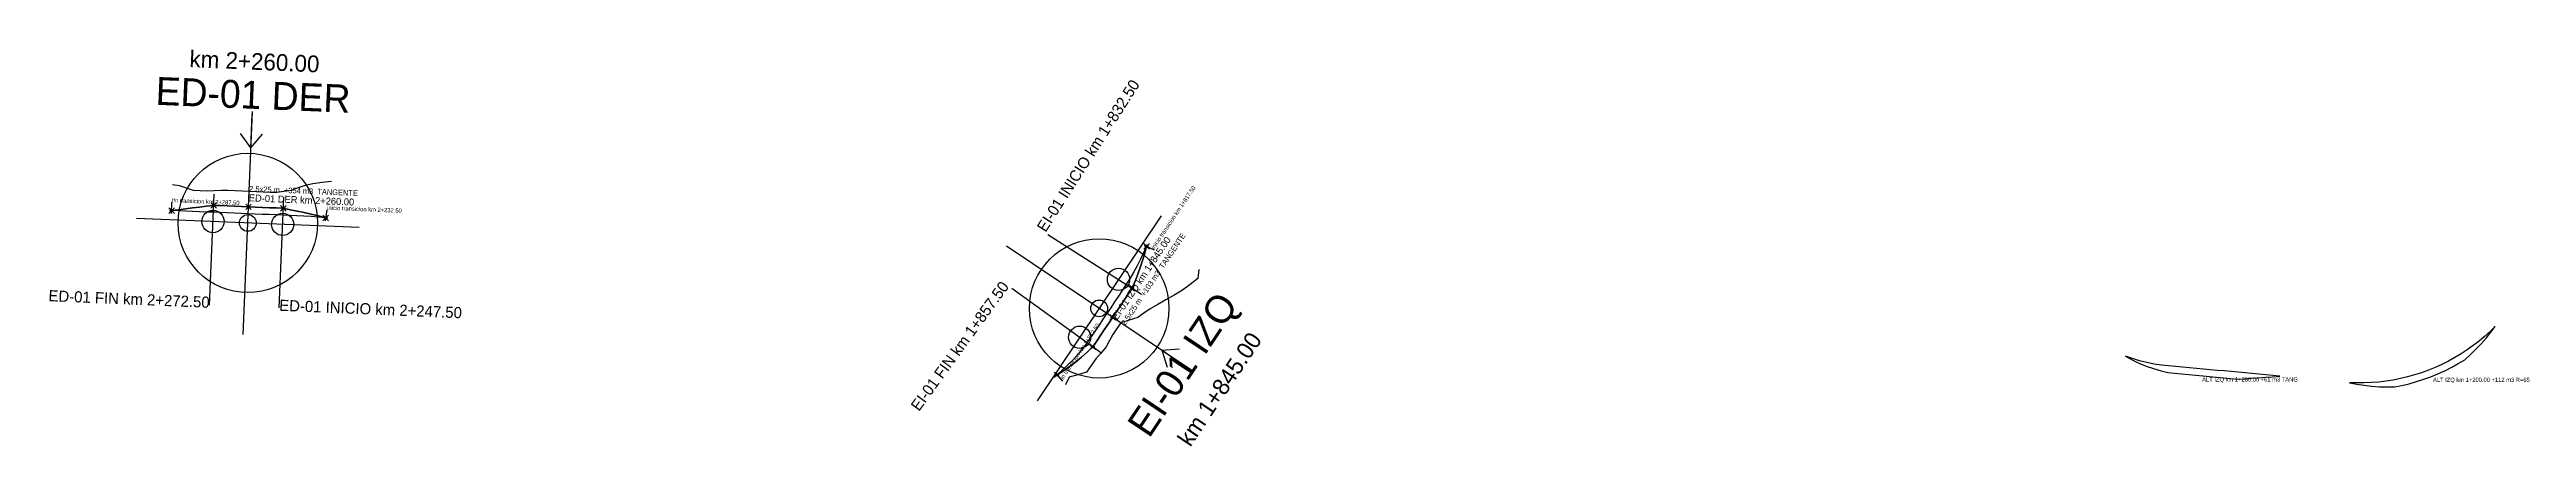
# Model space of a CAD drawing. Extents: x 598026 to 612634, y 9471396 to 9478667.
# Drawn here: x 611746 to 612634, y 9472684 to 9472827 of the extents above; entities that cross this region are included whole.
import ezdxf
from ezdxf.enums import TextEntityAlignment as Align

# ---------------------------------------------------------------- set-up
doc = ezdxf.new("R2010")
doc.units = 0
doc.header["$PDMODE"] = 35
doc.header["$PDSIZE"] = 1
for name, color, linetype in [('ENSANCHE_ALTERNATIVAS', 8, 'CONTINUOUS'), ('ENSANCHE_DER', 5, 'CONTINUOUS'), ('ENSANCHE_DER_BORDE_3D', 5, 'CONTINUOUS'), ('ENSANCHE_DER_MARCA', 5, 'CONTINUOUS'), ('ENSANCHE_DER_PUNTOS', 5, 'CONTINUOUS'), ('ENSANCHE_DER_TALUD', 5, 'CONTINUOUS'), ('ENSANCHE_DER_TEXTO', 5, 'CONTINUOUS'), ('ENSANCHE_IZQ', 1, 'CONTINUOUS'), ('ENSANCHE_IZQ_BORDE_3D', 1, 'CONTINUOUS'), ('ENSANCHE_IZQ_MARCA', 1, 'CONTINUOUS'), ('ENSANCHE_IZQ_PUNTOS', 1, 'CONTINUOUS'), ('ENSANCHE_IZQ_TALUD', 1, 'CONTINUOUS'), ('ENSANCHE_IZQ_TEXTO', 1, 'CONTINUOUS')]:
    doc.layers.add(name, color=color, linetype=linetype)

msp = doc.modelspace()

# ---------------------------------------------------------------- texts
at = {"layer": 'ENSANCHE_ALTERNATIVAS'}
for s, p in [('ALT IZQ km 1+280.00 +61 m3 TANG', (612517.9998, 9472707.7284)), ('ALT IZQ km 1+200.00 +112 m3 R=65', (612600.7775, 9472707.5863))]:
    msp.add_text(s, height=1.5, dxfattribs=at).set_placement(p)
at = {"layer": 'ENSANCHE_DER_MARCA'}
for s, height, p in [('km 2+260.00', 6, (611819.3448, 9472819.55)), ('ED-01 DER', 10, (611818.7651, 9472805.562))]:
    msp.add_text(s, height=height, rotation=-2.3733, dxfattribs=at).set_placement(p, align=Align.CENTER)
msp.add_text('ED-01 FIN km 2+272.50', height=4, rotation=-2.3733, dxfattribs=at).set_placement((611803.2943, 9472734.1414), align=Align.RIGHT)
msp.add_text('ED-01 INICIO km 2+247.50', height=4, rotation=-2.3733, dxfattribs=at).set_placement((611828.2728, 9472733.1061))
at = {"layer": 'ENSANCHE_DER_TEXTO'}
for s, height, p in [('2.5x25 m  +354 m3  TANGENTE', 2, (611817.5352, 9472775.8875)), ('fin transicion km 2+287.50', 1.5, (611789.8517, 9472772.0305)), ('ED-01 DER km 2+260.00', 2.5, (611817.3903, 9472772.3905)), ('inicio transicion km 2+232.50', 1.5, (611845.5059, 9472769.3436))]:
    msp.add_text(s, height=height, rotation=-2.3733, dxfattribs=at).set_placement(p)
at = {"layer": 'ENSANCHE_IZQ_MARCA'}
msp.add_text('EI-01 INICIO km 1+832.50', height=4, rotation=57.5037, dxfattribs=at).set_placement((612103.1925, 9472761.0148))
msp.add_text('EI-01 FIN km 1+857.50', height=4, rotation=54.1487, dxfattribs=at).set_placement((612090.2837, 9472741.7565), align=Align.RIGHT)
for s, height, p in [('EI-01 IZQ', 10, (612156.4572, 9472711.1326)), ('km 1+845.00', 6, (612168.086, 9472703.3371))]:
    msp.add_text(s, height=height, rotation=56.1638, dxfattribs=at).set_placement(p, align=Align.CENTER)
at = {"layer": 'ENSANCHE_IZQ_TEXTO'}
for s, height, p in [('inicio transicion km 1+817.50', 1.5, (612142.1798, 9472755.0149)), ('EI-01 IZQ km 1+845.00', 2.5, (612128.8802, 9472729.619)), ('2.5x25 m  +103 m3  TANGENTE', 2, (612131.7874, 9472727.6702)), ('fin transicion km 1+872.50', 1.5, (612109.2393, 9472707.8225))]:
    msp.add_text(s, height=height, rotation=56.1638, dxfattribs=at).set_placement(p)

# ---------------------------------------------------------------- linework, layer by layer
at = {"layer": 'ENSANCHE_ALTERNATIVAS'}
for points in [[(612623.1367, 9472727.5143), (612621.2561, 9472725.6803), (612619.3064, 9472723.92), (612617.2905, 9472722.236), (612615.2113, 9472720.6308), (612613.0719, 9472719.1067), (612610.8755, 9472717.666), (612608.6253, 9472716.3108), (612606.3246, 9472715.0432), (612603.977, 9472713.8649), (612601.5857, 9472712.7778), (612599.1544, 9472711.7834), (612596.6867, 9472710.8833), (612594.1862, 9472710.0787), (612591.6566, 9472709.3709), (612589.1017, 9472708.7608), (612586.5252, 9472708.2495), (612583.9309, 9472707.8376), (612581.3227, 9472707.5257), (612578.7045, 9472707.3144), (612576.0801, 9472707.2039), (612573.4533, 9472707.1944), (612570.8281, 9472707.2859), (612570.8281, 9472707.2859), (612573.4468, 9472706.7778), (612576.0991, 9472706.3708), (612578.7811, 9472706.0667), (612581.4887, 9472705.8673), (612584.218, 9472705.7741), (612586.9646, 9472705.7884), (612589.6354, 9472706.3185), (612592.2839, 9472706.9508), (612594.9061, 9472707.6846), (612597.4981, 9472708.5186), (612600.0562, 9472709.4517), (612602.5764, 9472710.4825), (612605.0552, 9472711.6094), (612607.4888, 9472712.8307), (612609.8736, 9472714.1448), (612612.2062, 9472715.5496), (612614.2478, 9472717.387), (612616.2042, 9472719.2922), (612618.0733, 9472721.2615), (612619.8529, 9472723.2909), (612621.5412, 9472725.3765), (612623.1367, 9472727.5143)], [(612545.8021, 9472709.6071), (612543.3133, 9472709.8435), (612540.8245, 9472710.08), (612538.3357, 9472710.3165), (612535.8469, 9472710.5529), (612533.3582, 9472710.7894), (612530.8694, 9472711.0259), (612528.3806, 9472711.2624), (612525.8918, 9472711.4988), (612523.403, 9472711.7353), (612520.9142, 9472711.9718), (612518.4254, 9472712.2082), (612515.9366, 9472712.4447), (612513.4478, 9472712.6812), (612510.959, 9472712.9176), (612508.4702, 9472713.1541), (612505.9814, 9472713.3906), (612503.4567, 9472713.6334), (612500.7976, 9472713.9906), (612498.1625, 9472714.4949), (612495.5594, 9472715.1447), (612492.9964, 9472715.9381), (612490.4814, 9472716.8726), (612490.4814, 9472716.8726), (612492.8621, 9472715.5436), (612495.3351, 9472714.3421), (612497.8935, 9472713.2742), (612500.53, 9472712.3456), (612503.2368, 9472711.5617), (612505.745, 9472710.9018), (612508.2338, 9472710.6653), (612510.7226, 9472710.4289), (612513.2114, 9472710.1924), (612515.7001, 9472709.9559), (612518.1889, 9472709.7194), (612520.6777, 9472709.483), (612523.1665, 9472709.2465), (612525.6553, 9472709.01), (612528.1441, 9472708.7736), (612530.6329, 9472708.5371), (612533.1611, 9472708.7154), (612535.6893, 9472708.8937), (612538.2175, 9472709.0721), (612540.7457, 9472709.2504), (612543.2739, 9472709.4287), (612545.8021, 9472709.6071)]]:
    msp.add_lwpolyline(points, close=True, dxfattribs=at)
at = {"layer": 'ENSANCHE_DER'}
msp.add_lwpolyline([(611845.0348, 9472766.3808), (611842.3935, 9472766.7333), (611839.7379, 9472766.9534), (611837.1868, 9472767.0662), (611834.6889, 9472767.1697), (611832.1911, 9472767.2732), (611829.6932, 9472767.3767), (611827.1954, 9472767.4803), (611824.6975, 9472767.5838), (611822.1996, 9472767.6873), (611819.7018, 9472767.7908), (611817.2039, 9472767.8943), (611814.7061, 9472767.9979), (611812.2082, 9472768.1014), (611809.7104, 9472768.2049), (611807.2125, 9472768.3084), (611804.7147, 9472768.412), (611802.2168, 9472768.5155), (611799.7189, 9472768.619), (611797.2211, 9472768.7225), (611794.7232, 9472768.8261), (611792.2254, 9472768.9296), (611789.7275, 9472769.0331), (611789.7275, 9472769.0331), (611792.2426, 9472769.3459), (611794.7577, 9472769.6587), (611797.2728, 9472769.9715), (611799.788, 9472770.2843), (611802.3031, 9472770.597), (611804.8182, 9472770.9098), (611807.316, 9472770.8063), (611809.8139, 9472770.7028), (611812.3117, 9472770.5993), (611814.8096, 9472770.4957), (611817.3075, 9472770.3922), (611819.8053, 9472770.2887), (611822.3032, 9472770.1852), (611824.801, 9472770.0816), (611827.2989, 9472769.9781), (611829.7967, 9472769.8746), (611832.2773, 9472769.3547), (611834.7579, 9472768.8349), (611837.2385, 9472768.3151), (611839.7859, 9472767.7853), (611842.4383, 9472767.1476), (611845.0348, 9472766.3808)], close=True, dxfattribs=at)
at = {"layer": 'ENSANCHE_DER_BORDE_3D'}
msp.add_polyline3d([(611845.0348, 9472766.3808, 1328.5827), (611842.4383, 9472767.1476, 1328.4945), (611839.7859, 9472767.7853, 1328.4143), (611837.2385, 9472768.3151, 1328.342), (611834.7579, 9472768.8349, 1328.2776), (611832.2773, 9472769.3547, 1328.2186), (611829.7967, 9472769.8746, 1328.1598), (611827.2989, 9472769.9781, 1328.1093), (611824.801, 9472770.0816, 1328.0588), (611822.3032, 9472770.1852, 1328.0083), (611819.8053, 9472770.2887, 1327.9578), (611817.3075, 9472770.3922, 1327.9073), (611814.8096, 9472770.4957, 1327.8568), (611812.3117, 9472770.5993, 1327.8064), (611809.8139, 9472770.7028, 1327.7559), (611807.316, 9472770.8063, 1327.7054), (611804.8182, 9472770.9098, 1327.6545), (611802.3031, 9472770.597, 1327.6087), (611799.788, 9472770.2843, 1327.5591), (611797.2728, 9472769.9715, 1327.5056), (611794.7577, 9472769.6587, 1327.4483), (611792.2426, 9472769.3459, 1327.3872), (611789.7275, 9472769.0331, 1327.3223)], dxfattribs=at)
at = {"layer": 'ENSANCHE_DER_MARCA'}
for p, q in [((611815.4109, 9472724.6315), (611818.7237, 9472804.5629)), ((611818.1853, 9472791.574), (611818.6823, 9472803.5637)), ((611818.1853, 9472791.574), (611814.3958, 9472796.7354)), ((611818.1853, 9472791.574), (611822.389, 9472796.4041)), ((611789.6861, 9472768.034), (611789.8517, 9472772.0305)), ((611803.3357, 9472735.1405), (611804.9838, 9472774.9064)), ((611828.3143, 9472734.1053), (611829.9624, 9472773.8712)), ((611844.8778, 9472765.3932), (611845.5059, 9472769.3436)), ((611857.033, 9472762.9408), (611777.1016, 9472766.2536))]:
    msp.add_line(p, q, dxfattribs=at)
for centre, radius in [((611817.0673, 9472764.5972), 25), ((611804.578, 9472765.1148), 4), ((611829.5566, 9472764.0796), 4), ((611817.0673, 9472764.5972), 3)]:
    msp.add_circle(centre, radius, dxfattribs=at)
at = {"layer": 'ENSANCHE_DER_PUNTOS'}
for p in [(611789.7275, 9472769.0331, 1327.3223), (611804.8182, 9472770.9098, 1327.6545), (611817.3075, 9472770.3922, 1327.9073), (611829.7967, 9472769.8746, 1328.1598), (611845.0348, 9472766.3808, 1328.5827)]:
    msp.add_point(p, dxfattribs=at)
at = {"layer": 'ENSANCHE_DER_TALUD'}
msp.add_lwpolyline([(611847.1155, 9472779.4664), (611843.7369, 9472779.1609), (611840.4153, 9472778.6838), (611837.6423, 9472778.0567), (611835.103, 9472777.1611), (611832.5638, 9472776.2655), (611830.0452, 9472775.8694), (611827.5266, 9472775.4734), (611825.0288, 9472775.5769), (611822.5309, 9472775.6804), (611820.0331, 9472775.784), (611817.5352, 9472775.8875), (611815.0374, 9472775.991), (611812.5395, 9472776.0945), (611810.0416, 9472776.1981), (611807.5438, 9472776.3016), (611805.0356, 9472776.1553), (611802.5274, 9472776.0091), (611800.0295, 9472776.1126), (611797.5317, 9472776.2161), (611795.0649, 9472777.069), (611792.5981, 9472777.9219), (611790.1106, 9472778.2752)], dxfattribs=at)
at = {"layer": 'ENSANCHE_IZQ'}
msp.add_lwpolyline([(612139.4371, 9472756.2304), (612138.3613, 9472753.8827), (612137.2272, 9472751.5626), (612136.0355, 9472749.2716), (612134.7868, 9472747.0111), (612133.482, 9472744.7826), (612132.122, 9472742.5873), (612130.7105, 9472740.4311), (612129.3185, 9472738.3545), (612127.9264, 9472736.2779), (612126.5344, 9472734.2013), (612125.1423, 9472732.1247), (612123.7503, 9472730.0481), (612122.3582, 9472727.9716), (612120.9662, 9472725.895), (612119.5741, 9472723.8184), (612118.0852, 9472721.6676), (612116.4964, 9472719.5626), (612114.8212, 9472717.5256), (612113.0627, 9472715.5601), (612111.2238, 9472713.6697), (612109.3078, 9472711.8574), (612107.318, 9472710.1265), (612107.318, 9472710.1265), (612109.5878, 9472711.5488), (612111.809, 9472713.0763), (612113.9767, 9472714.7074), (612116.0862, 9472716.4404), (612118.1327, 9472718.2731), (612120.1115, 9472720.2034), (612121.6507, 9472722.4264), (612123.0428, 9472724.5029), (612124.4348, 9472726.5795), (612125.8269, 9472728.6561), (612127.2189, 9472730.7327), (612128.611, 9472732.8093), (612130.003, 9472734.8858), (612131.3951, 9472736.9624), (612132.7871, 9472739.039), (612134.2305, 9472741.2442), (612135.2666, 9472743.7076), (612136.2355, 9472746.1871), (612137.1371, 9472748.681), (612137.9712, 9472751.1873), (612138.7379, 9472753.7044), (612139.4371, 9472756.2304)], close=True, dxfattribs=at)
at = {"layer": 'ENSANCHE_IZQ_BORDE_3D'}
msp.add_polyline3d([(612139.4371, 9472756.2304, 1355.1114), (612138.7379, 9472753.7044, 1354.9651), (612137.9712, 9472751.1873, 1354.8189), (612137.1371, 9472748.681, 1354.6726), (612136.2355, 9472746.1871, 1354.5264), (612135.2666, 9472743.7076, 1354.3802), (612134.2305, 9472741.2442, 1354.2339), (612132.7871, 9472739.039, 1354.096), (612131.3951, 9472736.9624, 1353.958), (612130.003, 9472734.8858, 1353.8187), (612128.611, 9472732.8093, 1353.6771), (612127.2189, 9472730.7327, 1353.5335), (612125.8269, 9472728.6561, 1353.3876), (612124.4348, 9472726.5795, 1353.2396), (612123.0428, 9472724.5029, 1353.0894), (612121.6507, 9472722.4264, 1352.937), (612120.1115, 9472720.2034, 1352.7825), (612118.1327, 9472718.2731, 1352.6341), (612116.0862, 9472716.4404, 1352.4836), (612113.9767, 9472714.7074, 1352.3309), (612111.809, 9472713.0763, 1352.176), (612109.5878, 9472711.5488, 1352.019), (612107.318, 9472710.1265, 1351.8598)], dxfattribs=at)
at = {"layer": 'ENSANCHE_IZQ_MARCA'}
for p, q in [((612144.6741, 9472767.1875), (612100.1284, 9472700.7369)), ((612104.0359, 9472760.4775), (612137.6042, 9472739.0952)), ((612155.6265, 9472711.6894), (612089.1759, 9472756.2351)), ((612138.5228, 9472756.6356), (612142.1798, 9472755.0149)), ((612091.0942, 9472741.1708), (612123.3537, 9472717.8607)), ((612144.8283, 9472718.9281), (612151.2088, 9472719.4665)), ((612144.8283, 9472718.9281), (612154.7959, 9472712.2462)), ((612144.8283, 9472718.9281), (612146.7542, 9472712.8214)), ((612106.6775, 9472710.8945), (612109.2393, 9472707.8225))]:
    msp.add_line(p, q, dxfattribs=at)
for centre, radius in [((612122.4012, 9472733.9622), 25), ((612129.3387, 9472744.3602), 4), ((612122.4012, 9472733.9622), 3), ((612115.4104, 9472723.6004), 4)]:
    msp.add_circle(centre, radius, dxfattribs=at)
at = {"layer": 'ENSANCHE_IZQ_PUNTOS'}
for p in [(612139.4371, 9472756.2304, 1355.1114), (612134.2305, 9472741.2442, 1354.2339), (612127.2189, 9472730.7327, 1353.5335), (612120.1115, 9472720.2034, 1352.7825), (612107.318, 9472710.1265, 1351.8598)]:
    msp.add_point(p, dxfattribs=at)
at = {"layer": 'ENSANCHE_IZQ_TALUD'}
msp.add_lwpolyline([(612158.179, 9472747.9244), (612157.7936, 9472744.6829), (612155.0842, 9472742.5555), (612152.3397, 9472740.5297), (612149.3463, 9472738.7296), (612146.3309, 9472737.0427), (612143.5082, 9472735.3345), (612140.6781, 9472733.7492), (612138.4554, 9472732.2294), (612136.2328, 9472730.7097), (612133.1794, 9472729.7467), (612130.1261, 9472728.7838), (612128.7341, 9472726.7072), (612127.342, 9472724.6306), (612126.1576, 9472722.4149), (612124.9732, 9472720.1991), (612123.1511, 9472718.0071), (612121.209, 9472715.849), (612119.5648, 9472713.4561), (612117.8155, 9472711.1261), (612114.7346, 9472710.1095), (612111.6594, 9472709.2651), (612110.3601, 9472706.4785)], dxfattribs=at)

msp.set_redraw_order([(e.dxf.handle, doc.entitydb.next_handle()) for e in msp.query("TEXT MTEXT ATTDEF DIMENSION ARC_DIMENSION")])  # texts and dimensions are drawn at this point

doc.saveas('drawing.dxf')
